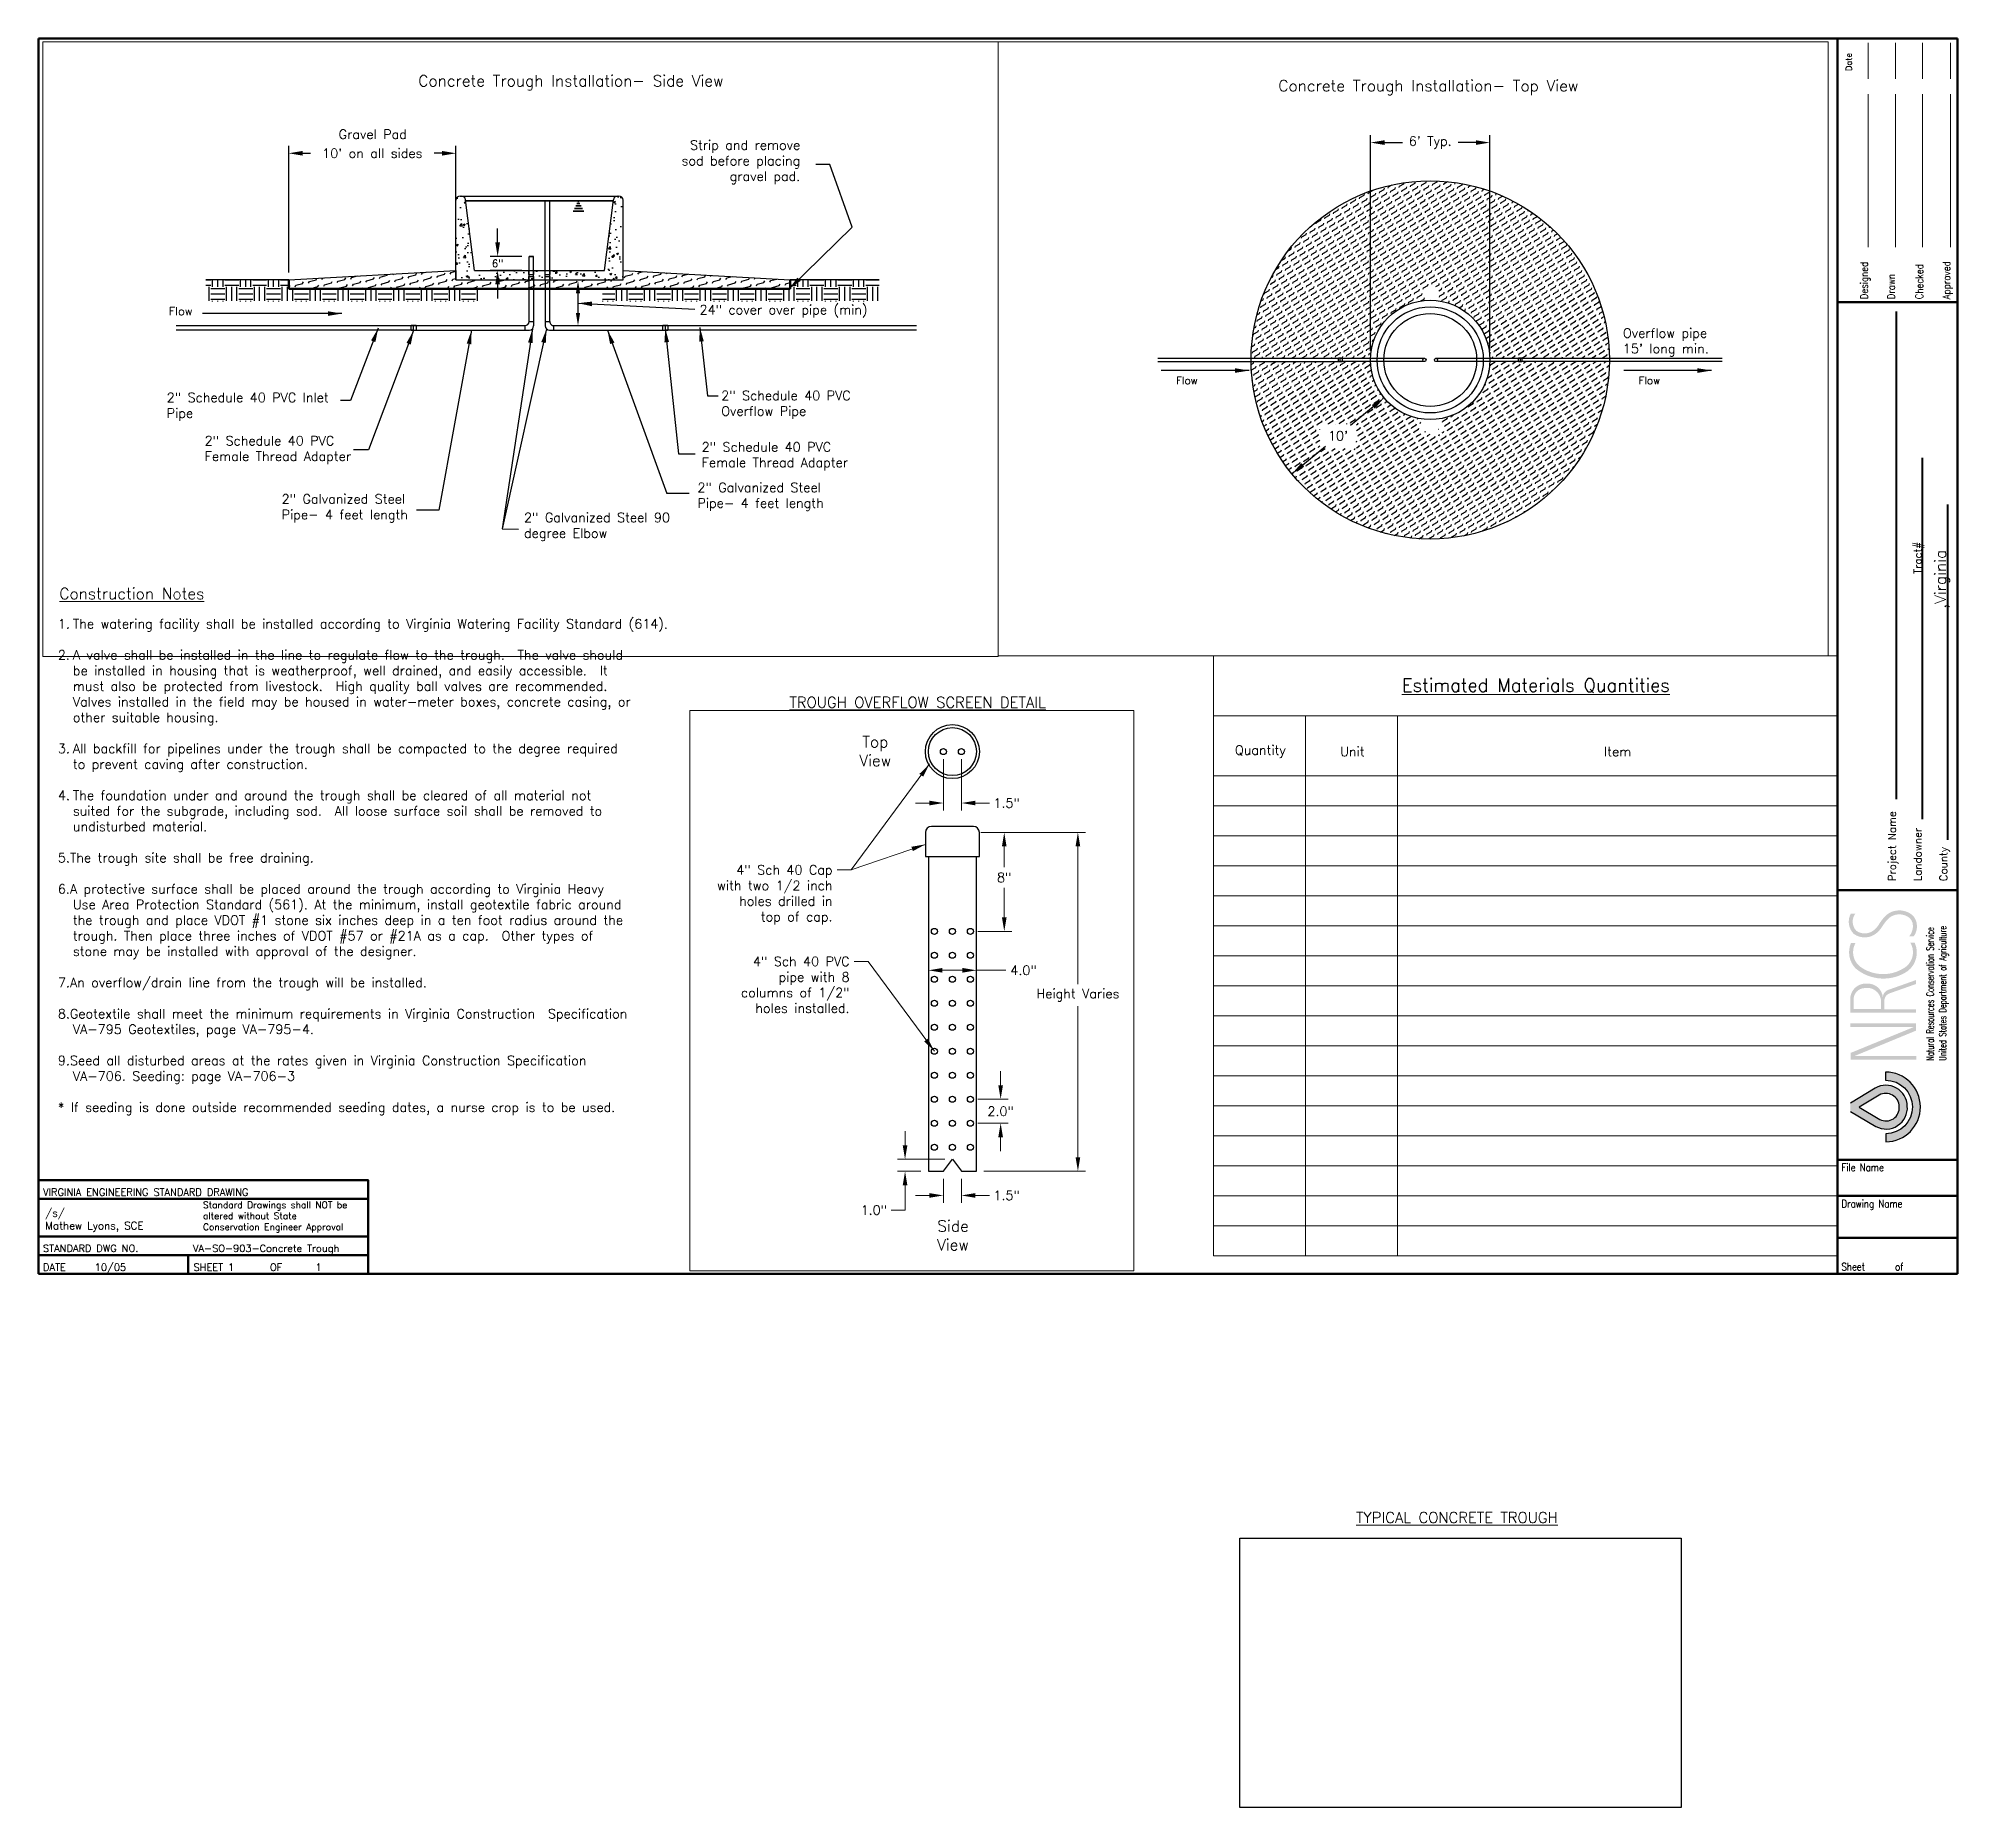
# Paper-space layout 'Layout1-11x17' of a CAD drawing. Header units: inches. Extents: x 0.7 to 16.7, y -4.2 to 10.6.
# The model-space entities are those that its viewports show. They can reach past a viewport. Long polylines and large blocks are cut down to what shows.
import ezdxf

# ---------------------------------------------------------------- set-up
doc = ezdxf.new("R2010")
doc.units = ezdxf.units.IN
doc.header["$MEASUREMENT"] = 0
for name, color, linetype in [('1.Text.Note', 7, 'Continuous'), ('Gravel', 65, 'Continuous'), ('Gravel Hatch', 254, 'Continuous'), ('Ground', 252, 'Continuous'), ('Overflow Screen', 7, 'Continuous'), ('Pipe_Galv', 175, 'Continuous'), ('Pipe_Plastic', 7, 'Continuous'), ('Trough', 7, 'Continuous')]:
    doc.layers.add(name, color=color, linetype=linetype)
for name, color, linetype, lineweight in [('2.Tblk.Text.User', 7, 'Continuous', 18), ('2.Text.User', 7, 'Continuous', 18), ('4.Tblk.Brdr.Line', 7, 'Continuous', 50), ('4.Tblk.logo', 7, 'Continuous', 20), ('4.Tblk.Text', 7, 'Continuous', 18), ('Geotextile', 114, 'Continuous', 50), ('Waterline', 5, 'Continuous', 35)]:
    doc.layers.add(name, color=color, linetype=linetype, lineweight=lineweight)
doc.layers.add('2.Vprt', color=4, linetype='Continuous', plot=False)
doc.styles.add('001xB.Notation (A)', font='romans.shx', dxfattribs={"height": 0.063})
doc.styles.add('001xB.Notation (B)', font='romans.shx', dxfattribs={"height": 0.078})
doc.styles.add('001xB.Note B', font='romans.shx', dxfattribs={"height": 0.078})
doc.styles.add('001xB.NoteA', font='romans.shx', dxfattribs={"height": 0.063})
doc.styles.add('001xB.Subtitle', font='romans.shx', dxfattribs={"height": 0.09})
doc.styles.add('001xB.Title', font='romans.shx', dxfattribs={"height": 0.109})
doc.styles.add('006xB.Note A', font='romans.shx', dxfattribs={"height": 0.3779999999999999})
doc.styles.add('006xB.Note B', font='romans.shx', dxfattribs={"height": 0.468})
doc.styles.add('006xB.Subtitle', font='romans.shx', dxfattribs={"height": 0.564})
doc.styles.add('010xB.Note B', font='romans.shx', dxfattribs={"height": 0.78})
doc.styles.add('010xSubtitle', font='romans.shx', dxfattribs={"height": 0.94})
doc.styles.add('Notes B', font='romans.shx', dxfattribs={"height": 0.078})
doc.styles.add('Notes_Dimensions', font='simplex.shx', dxfattribs={"height": 0.09})
doc.styles.get("Standard").update_dxf_attribs({"font": 'romans.shx', "height": 0.12})
doc.styles.add('Title Block Notes', font='romans.shx', dxfattribs={"height": 0.12})
doc.dimstyles.new('006xB.Dim A', dxfattribs={"dimtxt": 0.3779999999999999, "dimasz": 0.7020000000000001, "dimexe": 0.375, "dimexo": 0.375, "dimgap": 0.234, "dimtad": 0, "dimtih": 1, "dimtoh": 1, "dimdec": 4, "dimzin": 0, "dimdsep": 46, "dimtxsty": '006xB.Note A', "dimcen": 0.7020000000000001, "dimadec": 0, "dimazin": 0, "dimtfac": 1, "dimtdec": 4, "dimtofl": 0, "dimtmove": 0, "dimatfit": 3, "dimfxl": 0, "dimtolj": 1, "dimtzin": 0, "dimarcsym": 0})
doc.dimstyles.new('006xB.Dim B', dxfattribs={"dimtxt": 0.468, "dimasz": 0.7020000000000001, "dimexe": 0.375, "dimexo": 0.375, "dimgap": 0.234, "dimtad": 0, "dimtih": 1, "dimtoh": 1, "dimdec": 4, "dimzin": 0, "dimdsep": 46, "dimtxsty": '006xB.Note B', "dimcen": 0.7020000000000001, "dimadec": 0, "dimazin": 0, "dimtfac": 1, "dimtdec": 4, "dimtofl": 0, "dimtmove": 0, "dimatfit": 3, "dimfxl": 0, "dimtolj": 1, "dimtzin": 0, "dimarcsym": 0})
doc.dimstyles.new('010xB.Dim B', dxfattribs={"dimtxt": 0.78, "dimasz": 1.17, "dimexe": 0.625, "dimexo": 0.625, "dimgap": 0.39, "dimtad": 0, "dimtih": 1, "dimtoh": 1, "dimdec": 1, "dimzin": 0, "dimdsep": 46, "dimtxsty": '010xB.Note B', "dimcen": 1.17, "dimclrd": 256, "dimclre": 256, "dimclrt": 256, "dimadec": 0, "dimazin": 0, "dimtfac": 1, "dimtdec": 1, "dimtofl": 0, "dimtmove": 0, "dimatfit": 3, "dimfxl": 0, "dimtolj": 1, "dimtzin": 0, "dimlwd": -1, "dimlwe": -1, "dimarcsym": 0})
picture_1 = doc.add_image_def('image1.tif', size_in_pixel=(365, 223))
pattern_1 = [(30, (0, 0), (-0.125, 0.2165063509461097), [0.25, -0.25]), (74.99999999999999, (0.2165063509461097, 0.125), (-0.124999999790246, 0.2165063505828052), [0.0625, -0.228553391, 0.0625, -0.353553391])]

psp = doc.layouts.new('Layout1-11x17')

# ---------------------------------------------------------------- texts
at = {"insert": (0.7136253249600965, 0.7019875623592469), "char_height": 0.063, "width": 1.06554934248057, "attachment_point": 4, "style": 'Notes_Dimensions'}
psp.add_mtext('/s/\\PMathew Lyons, SCE', dxfattribs=at)
at = {"layer": '1.Text.Note'}
for s, insert, char_height, width, attachment_point, rotation, style in [('Landowner                                                 Tract#              ', (16.37692737715257, 3.530454338379673), 0.063, 4.751972205674819, 7, 89.99999999999993, '001xB.NoteA'), ('                                 ,Virginia', (16.5912070972702, 3.675999336742699), 0.094, 4.751972205674818, 7, 89.99999999999997, '001xB.Subtitle'), ('Project Name', (16.07864765703495, 3.530454338379673), 0.063, 4.745210148568081, 1, 90, '001xB.NoteA'), ('County', (16.5912070972702, 3.530454338379677), 0.063, 4.706780960931145, 7, 89.99999999999999, '001xB.NoteA')]:
    psp.add_mtext(s, dxfattribs=dict(at, insert=insert, char_height=char_height, width=width, attachment_point=attachment_point, rotation=rotation, style=style))
at = {"layer": '2.Tblk.Text.User'}
for s, insert, char_height, width, attachment_point, style in [('{\\LEstimated Materials Quantities}', (12.02495397214894, 5.219877439793945), 0.109, 4.336787676699672, 1, '001xB.Title'), ('Quantity', (10.84442965695219, 4.611239816435479), 0.078, 0.775194102073641, 5, '001xB.Notation (B)'), ('Unit', (11.61141580943135, 4.611239816435479), 0.078, 0.587361048588555, 5, '001xB.Notation (B)'), ('Item', (13.82281125897453, 4.611239816435479), 0.078, 2.022126627436158, 5, '001xB.Notation (B)')]:
    psp.add_mtext(s, dxfattribs=dict(at, insert=insert, char_height=char_height, width=width, attachment_point=attachment_point, style=style))
at = {"layer": '2.Text.User'}
for s, insert, char_height, width, attachment_point, style in [('{\\LConstruction Notes}', (0.8316983110878375, 5.975612206947967), 0.094, 2.105009876521663, 1, '001xB.Subtitle'), ('\\P\\pi-0.1248,l0.1248,t0.1248;1.^IThe watering facility shall be installed according to Virginia Watering Facility {\\Fromans.shx|c1;Standard (614)}.\\P\\P2.^IA valve shall be installed in the line to regulate flow to the trough.  The valve should be installed in housing that is weatherproof, well drained, and easily accessible.  It must also be protected from livestock.  High quality ball valves are recommended.  Valves installed in the field may be housed in water-meter boxes, concrete casing, or other suitable housing.\\P\\P3.^IAll backfill for pipelines under the trough shall be compacted to the degree required to prevent caving after construction.\\P\\P4.^IThe foundation under and around the trough shall be cleared of all material not suited for the subgrade, including sod.  All loose surface soil shall be removed to undisturbed material.\\P\\P5.The trough site shall be free draining.\\P\\P6.A protective surface shall be placed around the trough according to Virginia Heavy Use Area Protection Standard (561). At the minimum, install geotextile fabric around the trough and place VDOT #1 stone six inches deep in a ten foot radius around the trough. Then place three inches of VDOT #57 or #21A as a cap.  Other types of stone may be installed with approval of the designer. \\P\\P7.An overflow/drain line from the trough will be installed. \\P\\P8.Geotextile shall meet the minimum requirements in Virginia Construction  Specification VA-795 Geotextiles, page VA-795-4.\\P\\P9.Seed all disturbed areas at the rates given in Virginia Construction Specification VA-706. Seeding: page VA-706-3\\P\\P* If seeding is done outside recommended seeding dates, a nurse crop is to be used. \\P\\P\\pi0,l0,tz;  ', (0.819765272265581, 5.846427596521774), 0.078, 5.19683118349727, 1, '001xB.Note B'), ('{\\LTROUGH OVERFLOW SCREEN DETAIL}', (7.987123126676039, 5.022745578366521), 0.09, 2.448803833590478, 5, '001xB.Subtitle'), ('{\\LTYPICAL CONCRETE TROUGH}', (12.48283473604506, -1.773650958914935), 0.09, 2.600008768291513, 5, '001xB.Subtitle')]:
    psp.add_mtext(s, dxfattribs=dict(at, insert=insert, char_height=char_height, width=width, attachment_point=attachment_point, style=style))
at = {"layer": '4.Tblk.logo', "width": 0.68}
for s, p in [('Natural Resources Conservation Service', (16.45768647785131, 2.033733724645131)), ('United States Department of Agriculture', (16.562940339101, 2.033733724645131))]:
    psp.add_text(s, height=0.06058, rotation=90, dxfattribs=at).set_placement(p)
at = {"layer": '4.Tblk.Text', "style": '001xB.Notation (A)', "width": 0.84}
for s, p in [('Designed', (15.90858030072655, 8.382204910143365)), ('Checked', (16.36872625104393, 8.382204910143365)), ('Approved', (16.59535550824608, 8.382204910143365)), ('Drawn', (16.13410329572167, 8.382204910143365))]:
    psp.add_text(s, height=0.0625, rotation=90, dxfattribs=at).set_placement(p)
for s, p in [('File Name', (15.68854284039939, 1.113887544496997)), ('Drawing Name', (15.68854284039939, 0.8116945079486513)), ('Sheet      of', (15.68854284039939, 0.2859035571656037))]:
    psp.add_text(s, height=0.0625, dxfattribs=at).set_placement(p)
at = {"layer": '4.Tblk.Text', "style": 'Title Block Notes'}
for s, p in [('VIRGINIA ENGINEERING STANDARD DRAWING', (0.6957119964037116, 0.9088703912028782)), ('STANDARD DWG NO.', (0.6957119964037116, 0.4401203912028782)), ('VA-SO-903-Concrete Trough', (1.945711996403712, 0.4401203912028782)), ('DATE     10/05', (0.6957119964037116, 0.2829169249772788)), ('SHEET 1      OF      1', (1.950202644966839, 0.2829169249772788))]:
    psp.add_text(s, height=0.06, dxfattribs=at).set_placement(p)
at = {"layer": '4.Tblk.Text', "insert": (15.72579843491506, 10.2854614979966), "char_height": 0.05, "width": 0.1976407009715115, "attachment_point": 1, "rotation": 91, "style": '001xB.Notation (A)'}
psp.add_mtext('Date', dxfattribs=at)
at = {"layer": '4.Tblk.Text', "insert": (2.030101742366272, 0.8596122142040874), "char_height": 0.055, "width": 1.376897344635347, "attachment_point": 1, "style": 'Title Block Notes'}
psp.add_mtext('Standard Drawings shall NOT be altered without State Conservation Engineer Approval', dxfattribs=at)

msp = doc.modelspace()

# ---------------------------------------------------------------- texts
at = {"layer": '2.Text.User'}
for s, insert, char_height, width, attachment_point, style in [('Top View', (148.6524306740067, 39.03424848867073), 0.94, 3.691092781719135, 5, '010xSubtitle'), ('{\\H1.13x;Concrete Trough Installation- Top View}', (10.26581269436366, 29.66299999389017), 0.49911509, 22.88495785, 5, '006xB.Subtitle'), ('Concrete Trough Installation- Side View', (72.99470845113903, 29.1475350923172), 0.564, 22.88495785, 5, '006xB.Subtitle'), ('Strip and remove sod before placing\\Pgravel pad. ', (84.46351381917536, 25.17016025077471), 0.468, 6.6902661, 6, '006xB.Note B'), ("{\\H1.102x;Overflow pipe 15' long min.}", (19.99540390741477, 17.61937854501527), 0.4247788, 5.870763125722685, 1, '006xB.Note B'), ('Flow', (52.87682121178928, 17.92718626363969), 0.41415933, 1.78407096, 1, 'Notes B'), ('Flow', (-2.356222350877474, 15.20161103606812), 0.3779999999999999, 1.2743364, 1, '006xB.Note A'), ('Flow', (20.7767975386612, 15.20161103606812), 0.3779999999999999, 1.2743364, 1, '006xB.Note A'), ('2" Galvanized Steel Pipe- 4 feet length', (79.31805854732866, 9.135897152197622), 0.468, 8.47433706, 1, '006xB.Note B'), ('2" Galvanized Steel Pipe- 4 feet length', (58.52172446131479, 8.560082981328598), 0.468, 8.47433706, 1, '006xB.Note B'), ('2" Galvanized Steel 90 degree Elbow', (70.64517533108312, 7.633012272898164), 0.468, 10.10973544, 1, '006xB.Note B'), ('Side View', (155.1329786289556, -1.335139401999186), 0.94, 4.879655139030149, 5, '010xSubtitle')]:
    msp.add_mtext(s, dxfattribs=dict(at, insert=insert, char_height=char_height, width=width, attachment_point=attachment_point, style=style))
at = {"layer": '2.Text.User', "char_height": 0.78, "attachment_point": 3, "style": '010xB.Note B'}
for s, insert in [('4" Sch 40 Cap \\Pwith two 1/2 inch \\Pholes drilled in \\Ptop of cap.', (145.0867206714379, 29.52829403775124)), ('4" Sch 40 PVC \\Ppipe with 8 \\Pcolumns of 1/2" \\Pholes installed.', (146.505854448047, 21.89819482367903))]:
    msp.add_mtext(s, dxfattribs=dict(at, insert=insert))
at = {"layer": 'Pipe_Plastic', "char_height": 0.468, "style": '006xB.Note B'}
for s, insert, width, attachment_point in [('Gravel Pad', (63.08059567482678, 26.56987740435147), 6.029398770747182, 5), ('2" Schedule 40 PVC Inlet Pipe', (52.77311082280278, 13.63489514248554), 9.040201022798264, 1), ('2" Schedule 40 PVC Overflow Pipe', (80.508102614168, 13.73693050957374), 9.216210149230875, 1), ('2" Schedule 40 PVC Female Thread Adapter', (54.67351971376564, 11.47459058627204), 8.1769919, 1), ('2" Schedule 40 PVC Female Thread Adapter', (79.5310437098476, 11.16285930065889), 9.07854497323559, 1)]:
    msp.add_mtext(s, dxfattribs=dict(at, insert=insert, width=width, attachment_point=attachment_point))
at = {"layer": 'Pipe_Plastic', "insert": (79.42546815758135, 18.02547812206114), "char_height": 0.468, "attachment_point": 1, "style": '006xB.Note B'}
msp.add_mtext('24" cover over pipe (min)', dxfattribs=at)

# ---------------------------------------------------------------- blocks, each defined once
blk = doc.blocks.new('*D5')
at = {"layer": 'Defpoints', "color": 0}
for p in [(58.8750020765616, 25.61832213518403), (58.8750020765616, 19.28134356429008), (67.23783470156161, 19.76023775485729)]:
    blk.add_point(p, dxfattribs=at)
at = {"layer": 'Pipe_Plastic', "color": 0, "lineweight": -2}
for p, q in [((58.8750020765616, 19.65634356429008), (58.8750020765616, 25.99332213518403)), ((67.23783470156161, 20.13523775485729), (67.23783470156161, 25.99332213518403)), ((59.5770020765616, 25.61832213518403), (59.96984696049018, 25.61832213518403)), ((66.53583470156161, 25.61832213518403), (66.14298981763304, 25.61832213518403))]:
    blk.add_line(p, q, dxfattribs=at)
at = {"layer": 'Pipe_Plastic', "color": 0}
for points in [[(59.5770020765616, 25.73532213518403), (59.5770020765616, 25.50132213518403), (58.8750020765616, 25.61832213518403)], [(66.53583470156161, 25.73532213518403), (66.53583470156161, 25.50132213518403), (67.23783470156161, 25.61832213518403)]]:
    blk.add_solid(points, dxfattribs=at)
at = {"layer": 'Pipe_Plastic', "color": 0, "insert": (63.05641838906161, 25.61832213518403), "char_height": 0.468, "attachment_point": 5, "style": '006xB.Note B'}
blk.add_mtext("\\A1;10' on all sides", dxfattribs=at)
blk = doc.blocks.new('*D7')
at = {"layer": '2.Text.User', "color": 0, "lineweight": -2}
for p, q in [((7.370313127545465, 16.49400783136467), (7.370313127545466, 27.28605495911459)), ((8.072313127545467, 26.91105495911459), (8.96311978633059, 26.91105495911459)), ((12.63964073083, 26.91105495911459), (11.74883407204488, 26.91105495911459)), ((13.34164073083, 16.49400783136466), (13.34164073083, 27.28605495911459))]:
    blk.add_line(p, q, dxfattribs=at)
at = {"layer": '2.Text.User', "color": 0}
for points in [[(8.072313127545467, 27.02805495911459), (8.072313127545467, 26.79405495911459), (7.370313127545466, 26.91105495911459)], [(12.63964073083, 27.02805495911459), (12.63964073083, 26.79405495911459), (13.34164073083, 26.91105495911459)]]:
    blk.add_solid(points, dxfattribs=at)
at = {"layer": 'Defpoints', "color": 0}
for p in [(7.370313127545466, 26.91105495911459), (7.370313127545465, 16.11900783136467), (13.34164073083, 16.11900783136466)]:
    blk.add_point(p, dxfattribs=at)
at = {"layer": '2.Text.User', "color": 0, "insert": (10.35597692918773, 26.91105495911459), "char_height": 0.468, "attachment_point": 5, "style": '006xB.Note B'}
blk.add_mtext("\\A1;6' Typ.", dxfattribs=at)
blk = doc.blocks.new('*D8')
at = {"layer": '2.Text.User', "color": 0, "lineweight": -2}
for p, q in [((69.32507835164603, 21.15915479468572), (69.32507835164603, 21.86115479468572)), ((70.52964200208515, 20.45715479468572), (68.95007835164603, 20.45715479468572)), ((70.52964200208515, 19.76023775485729), (68.95007835164603, 19.76023775485729)), ((69.32507835164603, 19.05823775485729), (69.32507835164603, 18.35623775485729))]:
    blk.add_line(p, q, dxfattribs=at)
at = {"layer": '2.Text.User', "color": 0}
for points in [[(69.20807835164602, 21.15915479468572), (69.44207835164603, 21.15915479468572), (69.32507835164603, 20.45715479468572)], [(69.20807835164602, 19.05823775485729), (69.44207835164603, 19.05823775485729), (69.32507835164603, 19.76023775485729)]]:
    blk.add_solid(points, dxfattribs=at)
at = {"layer": 'Defpoints', "color": 0}
for p in [(69.32507835164603, 20.45715479468572), (70.90464200208515, 20.45715479468572), (70.90464200208515, 19.76023775485729)]:
    blk.add_point(p, dxfattribs=at)
at = {"layer": '2.Text.User', "color": 0, "insert": (69.32507835164603, 20.10869627477152), "char_height": 0.3779999999999999, "attachment_point": 5, "style": '006xB.Note A'}
blk.add_mtext('\\A1;6"', dxfattribs=at)
blk = doc.blocks.new('*D9')
at = {"layer": '2.Text.User'}
for p, q in [((154.2489053684676, 20.76581038086174), (155.9089053684677, 20.76581038086174)), ((157.0789053684676, 20.76581038086174), (159.5268855951822, 20.76581038086174))]:
    blk.add_line(p, q, dxfattribs=at)
for points in [[(154.2489053684676, 20.96081038086174), (154.2489053684676, 20.57081038086174), (153.0789053684676, 20.76581038086174)], [(155.9089053684677, 20.96081038086174), (155.9089053684677, 20.57081038086174), (157.0789053684676, 20.76581038086174)]]:
    blk.add_solid(points, dxfattribs=at)
at = {"layer": 'Defpoints', "color": 0}
for p in [(153.0789053684676, 20.76581038086174), (157.0789053684676, 20.76581038086174), (157.0789053684676, 20.76581038086174)]:
    blk.add_point(p, dxfattribs=at)
at = {"layer": '2.Text.User', "insert": (161.0125998808965, 20.76581038086174), "char_height": 0.78, "attachment_point": 5, "style": '010xB.Note B'}
blk.add_mtext('\\A1;4.0"', dxfattribs=at)
blk = doc.blocks.new('*D10')
at = {"layer": '2.Text.User'}
for p, q in [((151.1296984825831, 6.185597602223367), (151.1296984825831, 7.355597602223367)), ((154.4539053684676, 5.015597602223366), (150.5046984825831, 5.015597602223367)), ((152.4539053684676, 4.015597602223366), (150.5046984825831, 4.015597602223366)), ((151.1296984825831, 2.845597602223366), (151.1296984825831, 0.777396367657279)), ((151.1296984825831, 0.777396367657279), (149.9596984825831, 0.7773963676572792))]:
    blk.add_line(p, q, dxfattribs=at)
for points in [[(150.9346984825831, 6.185597602223367), (151.324698482583, 6.185597602223367), (151.1296984825831, 5.015597602223367)], [(150.9346984825831, 2.845597602223366), (151.324698482583, 2.845597602223366), (151.1296984825831, 4.015597602223366)]]:
    blk.add_solid(points, dxfattribs=at)
at = {"layer": 'Defpoints', "color": 0}
for p in [(155.0789053684676, 5.015597602223366), (151.1296984825831, 4.015597602223366), (153.0789053684676, 4.015597602223366)]:
    blk.add_point(p, dxfattribs=at)
at = {"layer": '2.Text.User', "insert": (148.5296984825831, 0.7773963676573032), "char_height": 0.78, "attachment_point": 5, "style": '010xB.Note B'}
blk.add_mtext('\\A1;1.0"', dxfattribs=at)
blk = doc.blocks.new('*D11')
at = {"layer": '2.Text.User'}
for p, q in [((154.3289053684676, 38.37626993346596), (154.3289053684676, 34.08750624356692)), ((155.8289053684676, 38.37626993346596), (155.8289053684676, 34.08750624356692)), ((153.1589053684677, 34.71250624356692), (151.9889053684676, 34.71250624356692)), ((156.9989053684676, 34.71250624356692), (158.1689053684676, 34.71250624356692))]:
    blk.add_line(p, q, dxfattribs=at)
for points in [[(153.1589053684677, 34.90750624356692), (153.1589053684677, 34.51750624356692), (154.3289053684676, 34.71250624356692)], [(156.9989053684676, 34.90750624356692), (156.9989053684676, 34.51750624356692), (155.8289053684676, 34.71250624356692)]]:
    blk.add_solid(points, dxfattribs=at)
at = {"layer": 'Defpoints', "color": 0}
for p in [(154.3289053684676, 39.00126993346596), (155.8289053684676, 39.00126993346596), (155.8289053684676, 34.71250624356692)]:
    blk.add_point(p, dxfattribs=at)
at = {"layer": '2.Text.User', "insert": (159.5989053684677, 34.71250624356692), "char_height": 0.78, "attachment_point": 5, "style": '010xB.Note B'}
blk.add_mtext('\\A1;1.5"', dxfattribs=at)
blk = doc.blocks.new('*D12')
at = {"layer": '2.Text.User'}
for p, q in [((157.4539053684676, 32.26559760222337), (160.0249361235389, 32.26559760222337)), ((159.3999361235389, 31.09559760222337), (159.3999361235389, 29.36000927585718)), ((159.3999361235389, 25.18559760222337), (159.3999361235389, 27.65143784728575)), ((157.2039053684676, 24.01559760222337), (160.0249361235389, 24.01559760222337))]:
    blk.add_line(p, q, dxfattribs=at)
for points in [[(159.2049361235389, 31.09559760222337), (159.5949361235389, 31.09559760222337), (159.3999361235389, 32.26559760222337)], [(159.2049361235389, 25.18559760222337), (159.5949361235389, 25.18559760222337), (159.3999361235389, 24.01559760222337)]]:
    blk.add_solid(points, dxfattribs=at)
at = {"layer": 'Defpoints', "color": 0}
for p in [(156.8289053684676, 32.26559760222337), (156.5789053684676, 24.01559760222337), (159.3999361235389, 24.01559760222337)]:
    blk.add_point(p, dxfattribs=at)
at = {"layer": '2.Text.User', "insert": (159.3999361235389, 28.50572356157149), "char_height": 0.78, "attachment_point": 5, "style": '010xB.Note B'}
blk.add_mtext('\\A1;8"', dxfattribs=at)
blk = doc.blocks.new('*D13')
at = {"layer": '2.Text.User'}
for p, q in [((157.4539053684676, 32.26559760222337), (166.1651037543992, 32.26559760222337)), ((165.5401037543992, 31.09559760222337), (165.5401037543992, 19.60289440221064)), ((165.5401037543992, 5.185597602223363), (165.5401037543992, 17.78289440221064)), ((157.7039053684676, 4.015597602223366), (166.1651037543992, 4.015597602223362))]:
    blk.add_line(p, q, dxfattribs=at)
for points in [[(165.3451037543992, 31.09559760222337), (165.7351037543992, 31.09559760222337), (165.5401037543992, 32.26559760222337)], [(165.3451037543992, 5.185597602223363), (165.7351037543992, 5.185597602223363), (165.5401037543992, 4.015597602223363)]]:
    blk.add_solid(points, dxfattribs=at)
at = {"layer": 'Defpoints', "color": 0}
for p in [(156.8289053684676, 32.26559760222337), (157.0789053684676, 4.015597602223366), (165.5401037543992, 4.015597602223363)]:
    blk.add_point(p, dxfattribs=at)
at = {"layer": '2.Text.User', "insert": (165.5401037543992, 18.69289440221067), "char_height": 0.78, "attachment_point": 5, "style": '010xB.Note B'}
blk.add_mtext('\\A1;Height Varies', dxfattribs=at)
blk = doc.blocks.new('*D14')
at = {"layer": '2.Text.User'}
for p, q in [((154.3289053684676, 3.390597602223366), (154.3289053684676, 1.373246202168986)), ((155.8289053684676, 3.390597602223366), (155.8289053684676, 1.373246202168986)), ((153.1589053684677, 1.998246202168986), (151.9889053684676, 1.998246202168986)), ((156.9989053684676, 1.998246202168986), (158.1689053684676, 1.998246202168986))]:
    blk.add_line(p, q, dxfattribs=at)
for points in [[(153.1589053684677, 2.193246202168985), (153.1589053684677, 1.803246202168985), (154.3289053684676, 1.998246202168986)], [(156.9989053684676, 2.193246202168985), (156.9989053684676, 1.803246202168985), (155.8289053684676, 1.998246202168986)]]:
    blk.add_solid(points, dxfattribs=at)
at = {"layer": 'Defpoints', "color": 0}
for p in [(154.3289053684676, 4.015597602223366), (155.8289053684676, 4.015597602223366), (155.8289053684676, 1.998246202168986)]:
    blk.add_point(p, dxfattribs=at)
at = {"layer": '2.Text.User', "insert": (159.5989053684677, 1.998246202168986), "char_height": 0.78, "attachment_point": 5, "style": '010xB.Note B'}
blk.add_mtext('\\A1;1.5"', dxfattribs=at)
blk = doc.blocks.new('*D15')
at = {"layer": '2.Text.User'}
for p, q in [((159.0984355526064, 11.18559760222337), (159.0984355526064, 12.35559760222337)), ((157.2039053684676, 10.01559760222337), (159.7234355526064, 10.01559760222337)), ((157.2039053684676, 8.015597602223366), (159.7234355526064, 8.015597602223366)), ((159.0984355526064, 6.845597602223366), (159.0984355526064, 5.675597602223366))]:
    blk.add_line(p, q, dxfattribs=at)
for points in [[(158.9034355526064, 11.18559760222337), (159.2934355526064, 11.18559760222337), (159.0984355526064, 10.01559760222337)], [(158.9034355526064, 6.845597602223366), (159.2934355526064, 6.845597602223366), (159.0984355526064, 8.015597602223366)]]:
    blk.add_solid(points, dxfattribs=at)
at = {"layer": 'Defpoints', "color": 0}
for p in [(156.5789053684676, 10.01559760222337), (156.5789053684676, 8.015597602223366), (159.0984355526064, 8.015597602223366)]:
    blk.add_point(p, dxfattribs=at)
at = {"layer": '2.Text.User', "insert": (159.0984355526064, 9.015597602223393), "char_height": 0.78, "attachment_point": 5, "style": '010xB.Note B'}
blk.add_mtext('\\A1;2.0"', dxfattribs=at)
blk = doc.blocks.new('*D16')
at = {"layer": '2.Text.User', "color": 0, "lineweight": -2}
for p, q in [((7.509199358444599, 13.69360894114225), (6.368010598737355, 12.75326613728067)), ((3.982720750723376, 10.78778047627624), (5.12390951043062, 11.72812328013782))]:
    blk.add_line(p, q, dxfattribs=at)
at = {"layer": '2.Text.User', "color": 0}
for points in [[(7.434796139045483, 13.7839037967158), (7.583602577843714, 13.60331408556871), (8.050968491885861, 14.14002825753695)], [(3.90831753132426, 10.87807533184978), (4.057123970122491, 10.69748562070269), (3.440951617282114, 10.34136115988154)]]:
    blk.add_solid(points, dxfattribs=at)
at = {"layer": 'Defpoints', "color": 0}
for p in [(8.05096849188586, 14.14002825753695), (3.440951617282114, 10.34136115988154), (3.440951617282114, 10.34136115988154)]:
    blk.add_point(p, dxfattribs=at)
at = {"layer": '2.Text.User', "color": 0, "insert": (5.745960054583986, 12.24069470870925), "char_height": 0.468, "attachment_point": 5, "style": '006xB.Note B'}
blk.add_mtext("\\A1;10'", dxfattribs=at)

# ---------------------------------------------------------------- dimensions: what is measured, and where the dimension line sits
at = {"layer": '2.Text.User'}
dim = msp.add_linear_dim(base=(155.8289053684676, 34.71250624356692), p1=(154.3289053684676, 39.00126993346596), p2=(155.8289053684676, 39.00126993346596), dimstyle='010xB.Dim B', override={"dimpost": '"'}, dxfattribs=at)
dim.commit()
dim.dimension.update_dxf_attribs({"geometry": '*D11', "text_midpoint": (159.5989053684677, 34.71250624356692)})
for base, p2, text, picture, middle in [((159.3999361235389, 24.01559760222337), (156.5789053684676, 24.01559760222337), '8"', '*D12', (159.3999361235389, 28.50572356157149)), ((165.5401037543992, 4.015597602223363), (157.0789053684676, 4.015597602223366), 'Height Varies', '*D13', (165.5401037543992, 18.69289440221067))]:
    dim = msp.add_linear_dim(base=base, p1=(156.8289053684676, 32.26559760222337), p2=p2, angle=90, text=text, dimstyle='010xB.Dim B', override={"dimpost": '"'}, dxfattribs=at)
    dim.commit()
    dim.dimension.update_dxf_attribs({"geometry": picture, "text_midpoint": middle, "dimtype": 160})
dim = msp.add_linear_dim(base=(7.370313127545466, 26.91105495911459), p1=(13.34164073083, 16.11900783136466), p2=(7.370313127545465, 16.11900783136467), text="6' Typ.", dimstyle='006xB.Dim B', dxfattribs=at)
dim.commit()
dim.dimension.update_dxf_attribs({"geometry": '*D7', "text_midpoint": (10.35597692918773, 26.91105495911459)})
dim = msp.add_linear_dim(base=(69.32507835164603, 20.45715479468572), p1=(70.90464200208515, 19.76023775485729), p2=(70.90464200208515, 20.45715479468572), angle=90, text='6"', dimstyle='006xB.Dim A', dxfattribs=at)
dim.commit()
dim.dimension.update_dxf_attribs({"geometry": '*D8', "text_midpoint": (69.32507835164603, 20.10869627477152), "dimtype": 160})
for base, p1, p2, picture, middle in [((157.0789053684676, 20.76581038086174), (153.0789053684676, 20.76581038086174), (157.0789053684676, 20.76581038086174), '*D9', (161.0125998808965, 20.76581038086174)), ((155.8289053684676, 1.998246202168986), (154.3289053684676, 4.015597602223366), (155.8289053684676, 4.015597602223366), '*D14', (159.5989053684677, 1.998246202168986))]:
    dim = msp.add_linear_dim(base=base, p1=p1, p2=p2, dimstyle='010xB.Dim B', override={"dimpost": '"'}, dxfattribs=at)
    dim.commit()
    dim.dimension.update_dxf_attribs({"geometry": picture, "text_midpoint": middle, "dimtype": 160})
dim = msp.add_aligned_dim(p1=(8.05096849188586, 14.14002825753695), p2=(3.440951617282114, 10.34136115988155), distance=8.326507443940367e-15, text="10'", dimstyle='006xB.Dim B', dxfattribs=at)
dim.commit()
dim.dimension.update_dxf_attribs({"geometry": '*D16', "text_midpoint": (5.745960054583986, 12.24069470870925)})
dim = msp.add_linear_dim(base=(159.0984355526064, 8.015597602223366), p1=(156.5789053684676, 10.01559760222337), p2=(156.5789053684676, 8.015597602223366), angle=90, dimstyle='010xB.Dim B', override={"dimpost": '"'}, dxfattribs=at)
dim.commit()
dim.dimension.update_dxf_attribs({"geometry": '*D15', "text_midpoint": (159.0984355526064, 9.015597602223393)})
dim = msp.add_linear_dim(base=(151.1296984825831, 4.015597602223366), p1=(155.0789053684676, 5.015597602223366), p2=(153.0789053684676, 4.015597602223366), angle=90, dimstyle='010xB.Dim B', override={"dimpost": '"', "dimtofl": 0}, dxfattribs=at)
dim.commit()
dim.dimension.update_dxf_attribs({"geometry": '*D10', "text_midpoint": (148.5296984825831, 0.7773963676573032), "dimtype": 160})
at = {"layer": 'Pipe_Plastic'}
dim = msp.add_linear_dim(base=(58.8750020765616, 25.61832213518403), p1=(67.23783470156161, 19.76023775485729), p2=(58.8750020765616, 19.28134356429008), text="10' on all sides", dimstyle='006xB.Dim B', dxfattribs=at)
dim.commit()
dim.dimension.update_dxf_attribs({"geometry": '*D5', "text_midpoint": (63.05641838906161, 25.61832213518403)})

# ---------------------------------------------------------------- hatches: boundary and pattern name
at = {"layer": 'Gravel Hatch'}
h = msp.add_hatch(dxfattribs=at)
h.set_pattern_fill('FLEX', color=256, angle=30, style=0)
h.set_pattern_definition(pattern_1)
h.paths.add_polyline_path([(10.79336918978601, 19.40134351289699, -0.4142135623729297), (10.41748011147291, 19.02545443458368, -0.4004372002894755), (13.34164073083, 16.11900783136466), (14.76570354725914, 16.11900783136466), (14.76570354725914, 16.13691401728614), (14.94468113626122, 16.13691401728613), (14.94468113626121, 16.11900783136466), (19.31580075236188, 16.11900783136463, 0.9911502684384296), (1.396153106013588, 16.11900783136469), (5.76727272211421, 16.11900783136468), (5.767272722114221, 16.13691401728613), (5.946250311116321, 16.13691401728613), (5.946250311116321, 16.11900783136467), (7.370313127545465, 16.11900783136466, -0.4110888873860946), (10.40373188658559, 19.02570594088417, -0.4035386815757851), (10.04159103315938, 19.40134351289699, -1)])
h = msp.add_hatch(dxfattribs=at)
h.set_pattern_fill('FLEX', color=256, scale=1.3938054375, angle=15, style=0)
h.set_pattern_definition([(14.99999999999999, (7.651639625370876, -14.64584838213363), (-0.09018584809811278, 0.336578167225846), [0.348451359375, -0.348451359375]), (59.99999999999999, (7.988217792596732, -14.55566253403553), (-0.09018584794677806, 0.3365781666610572), [0.08711283984374998, -0.3185589591348635, 0.08711283984374998, -0.4927846388223635])])
h.paths.add_polyline_path([(58.87500207656161, 19.28985058651521), (67.23783470156161, 19.76023775485729), (67.23783470156161, 19.29563598881748), (75.60066732656162, 19.29563598881748), (75.60066732656162, 19.76023775485729), (83.96349995156163, 19.28985058651521), (83.96349995156163, 18.83103422277767), (58.87500207656161, 18.83103422277767)])
h = msp.add_hatch(dxfattribs=at)
h.set_pattern_fill('FLEX', color=256, angle=30, style=0)
h.set_pattern_definition(pattern_1)
h.paths.add_polyline_path([(19.31580075236188, 15.95971578136466), (14.94468113626121, 15.95971578136466), (14.94468113626121, 15.94180959544317), (14.76570354725914, 15.94180959544317), (14.76570354725914, 15.95971578136466), (13.34164073083, 15.95971578136466, -0.3488928153165842), (10.95336918978601, 13.11298959615069), (10.95336918978601, 12.31722513483425), (10.79336918978601, 12.31722513483425), (10.79336918978601, 12.69311421314756, -1), (10.04159103315938, 12.69311421314756), (10.04159103315938, 12.31722513483424), (9.881591033159385, 12.31722513483424), (9.881591033159385, 13.09055020719718, -0.182507563353843), (8.05096849188586, 14.14002825753695), (6.46105891412216, 12.82993821544414), (6.668463189692886, 12.82993821544415), (6.668463189692885, 11.60860582047573), (4.978864553426604, 11.60860582047573), (3.440951617282114, 10.34136115988155, 0.7002210457369732)])
h.paths.add_polyline_path([(8.05096849188586, 14.14002825753695, -0.1671656681407435), (7.370313127545465, 15.95971578136466), (5.946250311116325, 15.95971578136466), (5.946250311116325, 15.94180959544318), (5.767272722114216, 15.94180959544318), (1.396330172883017, 15.94180959544318, 0.1712241990744558), (3.440951617282114, 10.34136115988155), (4.978864553426604, 11.60860582047573), (4.833998403500345, 11.60860582047573), (4.833998403500344, 12.82993821544414), (6.461058914122162, 12.82993821544415)])
at = {"layer": 'Ground'}
h = msp.add_hatch(dxfattribs=at)
h.set_pattern_fill('EARTH', color=256, scale=2.787610874999999, style=0)
h.set_pattern_definition([(0, (48.70912157108238, 5.081950669758832), (0.6969027187499999, 0.6969027187499999), [0.6969027187499999, -0.6969027187499999]), (0, (48.70912157108238, 5.343289189290079), (0.6969027187499999, 0.6969027187499999), [0.6969027187499999, -0.6969027187499999]), (0, (48.70912157108238, 5.604627708821326), (0.6969027187499999, 0.6969027187499999), [0.6969027187499999, -0.6969027187499999]), (90, (48.79623441092615, 5.691740548665084), (-0.6969027187499999, 0.6969027187499999), [0.6969027187499999, -0.6969027187499999]), (90, (49.05757293045738, 5.691740548665084), (-0.6969027187499999, 0.6969027187499999), [0.6969027187499999, -0.6969027187499999]), (90, (49.31891144998865, 5.691740548665084), (-0.6969027187499999, 0.6969027187499999), [0.6969027187499999, -0.6969027187499999])])
h.paths.add_polyline_path([(58.87500207656161, 19.28985058651521), (58.87500207656161, 18.83103422277765), (68.56634855961906, 18.83103422277765), (68.56634855961906, 18.20303879220496), (54.72410421875666, 18.20303879220496), (54.72410421875666, 19.28985058651521)])
h.paths.add_polyline_path([(74.5724191789688, 18.83103422277765), (83.9634999515616, 18.83103422277765), (83.9634999515616, 19.28985058651521), (88.4146635198312, 19.28985058651521), (88.4146635198312, 18.20303879220496), (74.5724191789688, 18.20303879220496)])
at = {"layer": 'Trough'}
h = msp.add_hatch(dxfattribs=at)
h.set_pattern_fill('AR-CONC', color=256, scale=0.13938054375, style=0)
h.set_pattern_definition([(49.99999999999999, (58.48681537009739, -1.852196050493948), (0.9997211426111728, -0.08746426695347502), [0.1045354078125, -1.1498894859375]), (355, (58.48681537009739, -1.852196050493948), (-0.1933923632501759, 1.048409485995804), [0.08362832625000001, -0.9199115887500002]), (100.4513999999999, (58.57012546268992, -1.859484733020501), (0.8063295218777662, 0.9609445825520669), [0.08884142340928271, -0.9772556881658304]), (46.18420000000001, (58.48681537009739, -1.573434962993939), (1.487526376697625, -0.2307013021814258), [0.15680311171875, -1.72483422890625]), (96.6356, (58.610775888872, -1.592660149291639), (1.302737961222244, 1.357730785226959), [0.1332621392953403, -1.465883298089428]), (351.1842, (58.48681537009739, -1.573434962993939), (1.302736901351576, 1.35773180273961), [0.125442489375, -1.379867383125]), (21, (58.62619591384738, -1.643125234868954), (0.8319722949248077, -0.5611723990495671), [0.1045354078125, -1.1498894859375]), (326.0000000000001, (58.62619591384738, -1.643125234868954), (0.3391342326594179, 1.010718075789674), [0.08362832624999998, -0.9199115887499998]), (71.4514, (58.69552690867621, -1.68988964574859), (1.171106868427424, 0.4495447600739074), [0.08884142340928314, -0.9772556881658341]), (37.49999999999999, (58.48681537009739, -1.852196050493948), (0.01694847246045298, 0.4639892635804121), [0, -0.9087611452500001, 0, -0.933849643125, 0, -0.9233961023437501]), (7.499999999999999, (58.48681537009739, -1.852196050493948), (0.3666677517274766, 0.5497331886353171), [0, -0.5324336771249999, 0, -0.8878540636874998, 0, -0.3519358729687498]), (327.5, (58.17599675753492, -1.852196050493948), (0.7440446141966002, -0.03143710286549358), [0, -0.3484513593749999, 0, -1.08716824125, 0, -1.4425886278125]), (317.5, (58.03661621378487, -1.852196050493948), (0.8128480539042136, 0.1395268686956257), [0, -0.4529867671875, 0, -0.7219912166249999, 0, -1.0244469965625])])
edge = h.paths.add_edge_path()
edge.add_line((67.23783470156161, 19.29563598881748), (75.60066732656162, 19.29563598881748))
edge.add_line((75.60066732656162, 19.29563598881748), (75.60066732656162, 23.26798148569249))
edge.add_arc((75.39159651093664, 23.26798148569249), 0.209070815625, 0, 90)
edge.add_line((75.39159651093664, 23.47705230131747), (75.32063392760219, 23.47705230131745))
edge.add_arc((75.32063392760219, 23.26798148569249), 0.209070815625, 90, 172.8749125161961)
edge.add_line((75.11317761478682, 23.29391378638384), (74.67146365510146, 19.76023775485729))
edge.add_line((74.67146365510146, 19.76023775485729), (68.1670383730218, 19.76023775485729))
edge.add_line((68.1670383730218, 19.76023775485729), (67.72532441333647, 23.29391378638384))
edge.add_arc((67.51786810052104, 23.26798148569249), 0.209070815625, 7.125087483803901, 90)
edge.add_line((67.51786810052104, 23.47705230131745), (67.4469055171866, 23.47705230131747))
edge.add_arc((67.4469055171866, 23.26798148569249), 0.209070815625, 90, 180)
edge.add_line((67.23783470156161, 23.26798148569249), (67.23783470156161, 19.29563598881748))

# ---------------------------------------------------------------- linework, layer by layer
msp.add_line((13.34117202143651, 25.01822781130499), (13.34117202143651, 26.40949293215025))
at = {"layer": 'Geotextile'}
for p, q in [((58.87500207656161, 18.83103422277767), (58.87500207656161, 19.28985058651521)), ((83.96349995156163, 18.83103422277767), (83.96349995156163, 19.28985058651521)), ((58.87500207656161, 18.83103422277767), (83.96349995156163, 18.83103422277767))]:
    msp.add_line(p, q, dxfattribs=at)
msp.add_solid([(10.35597692918773, 16.03936180636465), (10.35597692918773, 16.03936180636465), (10.35597692918773, 16.03936180636465)], dxfattribs=at)
at = {"layer": 'Gravel'}
for p, q in [((58.87500207656161, 19.28985058651521), (67.23783470156161, 19.76023775485729)), ((58.87500207656161, 19.28985058651521), (58.87500207656161, 18.83103422277767)), ((67.23783470156161, 19.76023775485729), (67.23783470156161, 19.29563598881748)), ((67.23783470156161, 19.29563598881748), (75.60066732656162, 19.29563598881748)), ((75.60066732656162, 19.76023775485729), (83.96349995156163, 19.28985058651521)), ((75.60066732656162, 19.29563598881748), (75.60066732656162, 19.76023775485729)), ((83.96349995156163, 18.83103422277767), (83.96349995156163, 19.28985058651521)), ((58.87500207656161, 18.83103422277767), (83.96349995156163, 18.83103422277767))]:
    msp.add_line(p, q, dxfattribs=at)
at = {"layer": 'Gravel', "linetype": 'Continuous', "ltscale": 0.5}
msp.add_circle((10.35597692918773, 16.03936180636465), 8.9601778125, dxfattribs=at)
at = {"layer": 'Ground'}
for p, q in [((58.87500207656161, 19.28985058651521), (54.72410421875667, 19.28985058651521)), ((88.41466351983121, 19.28985058651521), (83.96349995156163, 19.28985058651521))]:
    msp.add_line(p, q, dxfattribs=at)
at = {"layer": 'Overflow Screen'}
for p, q in [((152.8289053684676, 30.26559760222337), (157.3289053684676, 30.26559760222337)), ((154.3289053684676, 4.015597602223366), (155.0789053684676, 5.015597602223366)), ((155.0789053684676, 5.015597602223366), (155.8289053684676, 4.015597602223366))]:
    msp.add_line(p, q, dxfattribs=at)
msp.add_lwpolyline([(157.3289053684676, 30.26559760222337), (157.3289053684676, 32.26559760222337, 0.414213562373095), (156.8289053684676, 32.76559760222337), (153.3289053684676, 32.76559760222337, 0.414213562373095), (152.8289053684676, 32.26559760222337), (152.8289053684676, 30.26559760222337)], format="xyb", dxfattribs=at)
for points in [[(153.0789053684676, 30.26559760222337), (153.0789053684676, 4.015597602223366), (154.3289053684676, 4.015597602223366)], [(155.8289053684676, 4.015597602223366), (157.0789053684676, 4.015597602223366), (157.0789053684676, 30.26559760222337)]]:
    msp.add_lwpolyline(points, dxfattribs=at)
for centre, radius in [((155.0789053684676, 39.00126993346596), 2.25), ((155.0789053684676, 39.00126993346596), 2), ((154.3289053684676, 39.00126993346596), 0.250000000000002), ((155.8289053684676, 39.00126993346596), 0.250000000000002), ((153.5789053684676, 24.01559760222337), 0.250000000000002), ((155.0789053684676, 24.01559760222337), 0.250000000000002), ((156.5789053684676, 24.01559760222337), 0.250000000000002), ((153.5789053684676, 22.01559760222337), 0.250000000000002), ((155.0789053684676, 22.01559760222337), 0.250000000000002), ((156.5789053684676, 22.01559760222337), 0.250000000000002), ((153.5789053684676, 20.01559760222337), 0.250000000000002), ((155.0789053684676, 20.01559760222337), 0.250000000000002), ((156.5789053684676, 20.01559760222337), 0.250000000000002), ((153.5789053684676, 18.01559760222337), 0.250000000000002), ((155.0789053684676, 18.01559760222337), 0.250000000000002), ((156.5789053684676, 18.01559760222337), 0.250000000000002), ((153.5789053684676, 16.01559760222337), 0.250000000000002), ((155.0789053684676, 16.01559760222337), 0.250000000000002), ((156.5789053684676, 16.01559760222337), 0.250000000000002), ((153.5789053684676, 14.01559760222337), 0.250000000000002), ((155.0789053684676, 14.01559760222337), 0.250000000000002), ((156.5789053684676, 14.01559760222337), 0.250000000000002), ((153.5789053684676, 12.01559760222337), 0.250000000000002), ((155.0789053684676, 12.01559760222337), 0.250000000000002), ((156.5789053684676, 12.01559760222337), 0.250000000000002), ((153.5789053684676, 10.01559760222337), 0.250000000000002), ((155.0789053684676, 10.01559760222337), 0.250000000000002), ((156.5789053684676, 10.01559760222337), 0.250000000000002), ((153.5789053684676, 8.015597602223366), 0.250000000000002), ((155.0789053684676, 8.015597602223366), 0.250000000000002), ((156.5789053684676, 8.015597602223366), 0.250000000000002), ((153.5789053684676, 6.015597602223366), 0.250000000000002), ((155.0789053684676, 6.015597602223366), 0.250000000000002), ((156.5789053684676, 6.015597602223366), 0.250000000000002)]:
    msp.add_circle(centre, radius, dxfattribs=at)
at = {"layer": 'Pipe_Galv'}
for p, q in [((71.71085115603807, 19.29565030989591), (71.71085115603807, 23.24470938367391)), ((71.71085115603807, 23.24470938367391), (71.93386002603808, 23.24470938367391)), ((71.93386002603808, 19.29565030989591), (71.93386002603805, 23.24470938367391)), ((70.90464200208515, 20.45715479468572), (71.12765087208518, 20.45715479468572)), ((70.90464200208515, 19.76025207593572), (70.90464200208515, 20.45715479468572)), ((71.12765087208518, 20.45715479468572), (70.90464200208515, 20.45715479468572)), ((70.90464200208515, 20.45715479468572), (71.12765087208518, 20.45715479468572)), ((71.12765087208518, 19.76025207593572), (71.12765087208518, 20.45715479468572)), ((70.89070394771014, 19.55607765004977), (70.89070394771014, 19.76025207593572)), ((70.89070394771014, 19.55607765004977), (71.1415889264602, 19.55607765004977)), ((70.89070394771014, 19.46309950307793), (71.1415889264602, 19.46309950307793)), ((70.89070394771014, 19.29570659590772), (70.89070394771014, 19.46309950307793)), ((70.90464200208515, 19.76025207593572), (71.12765087208518, 19.76025207593572)), ((70.90464200208515, 19.29570659590772), (70.90464200208515, 19.76025207593572)), ((70.90464200208515, 17.20499843965772), (70.90464200208515, 19.29570659590772)), ((71.12765087208518, 19.29570659590772), (71.12765087208518, 19.76025207593572)), ((71.12765087208518, 19.29570659590772), (71.12765087208518, 16.98198956965774)), ((71.1415889264602, 19.55607765004977), (71.1415889264602, 19.76025207593572)), ((71.1415889264602, 19.29570659590772), (71.1415889264602, 19.46309950307793)), ((71.69691310166309, 19.55602136403795), (71.69691310166309, 19.76019578992391)), ((71.69691310166309, 19.55602136403795), (71.94779808041307, 19.55602136403795)), ((71.69691310166309, 19.46304321706612), (71.94779808041307, 19.46304321706612)), ((71.69691310166309, 19.29565030989591), (71.69691310166309, 19.46304321706612)), ((71.71085115603807, 19.29565030989591), (71.71085115603807, 16.98193328364591)), ((71.93386002603808, 17.20494215364592), (71.93386002603808, 19.29565030989591)), ((71.94779808041307, 19.55602136403795), (71.94779808041307, 19.76019578992391)), ((71.94779808041307, 19.29565030989591), (71.94779808041307, 19.46304321706612)), ((65.1203494364602, 16.99592762403273), (70.6955711864602, 16.99592762403273)), ((65.1203494364602, 16.77291875403272), (65.1203494364602, 16.99592762403273)), ((65.1203494364602, 16.77291875403272), (70.9185800564602, 16.77291875403272)), ((70.6955711864602, 16.77291875403272), (70.6955711864602, 16.99592762403273)), ((70.90464200208515, 17.20499843965772), (71.12765087208518, 17.20499843965772)), ((71.7108511560381, 17.20494215364592), (71.93386002603808, 17.20494215364592)), ((71.91992197166303, 16.77286246802091), (77.71815259166303, 16.77286246802091)), ((72.14293084166303, 16.99587133802092), (77.71815259166303, 16.99587133802092)), ((72.14293084166303, 16.77286246802091), (72.14293084166303, 16.99587133802092)), ((77.71815259166303, 16.77286246802091), (77.71815259166303, 16.99587133802092)), ((5.85676151661529, 16.11900783136467), (10.07324677556373, 16.11900783136465)), ((5.85676151661529, 15.95971578136466), (5.85676151661529, 16.11900783136467)), ((10.0732467755637, 15.95971578136466), (5.85676151661529, 15.95971578136466)), ((10.63834362268603, 16.11900783136465), (14.85519234176018, 16.11900783136465)), ((14.85519234176018, 15.95971578136466), (10.6383436226861, 15.95971578136466)), ((14.85519234176018, 16.11900783136465), (14.85519234176018, 15.95971578136466))]:
    msp.add_line(p, q, dxfattribs=at)
for centre in [(10.06786335842742, 16.03936180636465), (10.64372703982242, 16.03936180636465)]:
    msp.add_circle(centre, 0.07982775506277809, dxfattribs=at)
for centre, start, end in [((70.6955711864602, 17.20499843965772), 270, 0), ((70.9185800564602, 16.98198956965774), 270, 0), ((71.91992197166303, 16.98193328364591), 180, 270), ((72.14293084166303, 17.20494215364592), 179.9999999999996, 270)]:
    msp.add_arc(centre, 0.209070815625, start, end, dxfattribs=at)
at = {"layer": 'Pipe_Plastic'}
for p, q in [((73.34562092281377, 17.63303953802092), (73.34562092281377, 18.6069136237054)), ((53.23853965136981, 16.99592762403277), (65.1203494364602, 16.99592762403273)), ((65.1203494364602, 16.77291875403275), (53.24036953594241, 16.77291875403272)), ((72.85531189869857, 16.99587133802092), (74.30137322281377, 16.99587133802092)), ((77.71815259166303, 16.99587133802092), (90.27328785228877, 16.99587133802086)), ((90.27678974904495, 16.77286246802091), (77.71815259166303, 16.77286246802091)), ((-3.26342207368068, 16.13524123176372), (5.766807136829287, 16.13524123176368)), ((5.767272722114217, 15.94180959544318), (-3.26295648839575, 15.94180959544318)), ((14.85519234176018, 16.11900783136465), (24.95153488423032, 16.11900783136458)), ((24.95153488423028, 15.95971578136466), (14.85519234176018, 15.95971578136466)), ((66.37640760480184, 7.773568210984426), (65.26794700112654, 7.771703366978768)), ((78.90187490407413, 8.600750193262002), (77.79341430039884, 8.598885349256344))]:
    msp.add_line(p, q, dxfattribs=at)
for points in [[(64.99506512415873, 17.02099628432278), (65.24563374876165, 17.02099628432278), (65.24563374876165, 16.74785009374264), (64.99506512415873, 16.74785009374264)], [(77.59286827936158, 17.02093999831097), (77.84343690396449, 17.02093999831097), (77.84343690396449, 16.74779380773086), (77.59286827936158, 16.74779380773086)], [(5.767272722114216, 16.13691401728613), (5.946250311116325, 16.13691401728613), (5.946250311116325, 15.94180959544318), (5.767272722114216, 15.94180959544318)], [(14.76570354725914, 16.13691401728613), (14.94468113626121, 16.13691401728613), (14.94468113626121, 15.94180959544317), (14.76570354725914, 15.94180959544317)]]:
    msp.add_lwpolyline(points, close=True, dxfattribs=at)
for points in [[(73.23942622281379, 18.6069136237054), (73.45181562281377, 18.6069136237054), (73.34562092281377, 19.2440818237054)], [(73.23942622281379, 17.63303953802092), (73.45181562281377, 17.63303953802092), (73.34562092281377, 16.99587133802092)]]:
    msp.add_solid(points, dxfattribs=at)
at = {"layer": 'Trough'}
for p, q in [((67.23783470156161, 19.29563598881748), (67.23783470156161, 23.26798148569249)), ((67.4469055171866, 23.47705230131745), (75.39159651093664, 23.47705230131745)), ((67.4469055171866, 23.47705230131747), (67.51786810052104, 23.47705230131745)), ((68.1670383730218, 19.76023775485729), (67.72532441333647, 23.29391378638384)), ((74.67146365510146, 19.76023775485729), (75.11317761478682, 23.29391378638384)), ((75.32063392760219, 23.47705230131745), (75.39159651093664, 23.47705230131747)), ((75.60066732656162, 19.29563598881748), (75.60066732656162, 23.26798148569249)), ((67.23783470156161, 19.29563598881748), (75.60066732656162, 19.29563598881748)), ((68.1670383730218, 19.76023775485729), (74.67146365510146, 19.76023775485729))]:
    msp.add_line(p, q, dxfattribs=at)
for radius in [2.9867259375, 2.654870818584375, 2.323009029314155]:
    msp.add_circle((10.35597692918773, 16.03936180636465), radius, dxfattribs=at)
for centre, start, end in [((67.4469055171866, 23.26798148569249), 90, 180), ((67.51786810052104, 23.26798148569249), 7.125087483803901, 90), ((75.32063392760219, 23.26798148569249), 90, 172.8749125161961), ((75.39159651093664, 23.26798148569249), 0, 90)]:
    msp.add_arc(centre, 0.209070815625, start, end, dxfattribs=at)
at = {"layer": 'Waterline'}
for p, q in [((75.10702700240441, 23.24470938367391), (67.73147502571882, 23.24470938367391)), ((73.44342234988545, 23.09881500139624), (73.29314616714183, 23.09881500139624)), ((73.3935827215349, 23.19849425809735), (73.34298579549241, 23.19849425809736)), ((73.63377100851366, 22.71811768413986), (73.10279750851365, 22.71811768413986)), ((73.56575701412558, 22.85414567291603), (73.17081150290173, 22.85414567291603)), ((73.50102763351364, 22.98360443413986), (73.23554088351366, 22.98360443413986))]:
    msp.add_line(p, q, dxfattribs=at)

msp.set_redraw_order([(e.dxf.handle, doc.entitydb.next_handle()) for e in msp.query("TEXT MTEXT ATTDEF DIMENSION ARC_DIMENSION")])  # texts and dimensions are drawn at this point

# ---------------------------------------------------------------- leaders
at = {"layer": '2.Text.User'}
msp.add_leader([(153.1785140892776, 37.96787659175098), (146.6467206714379, 29.13829403775124), (145.4767206714379, 29.13829403775124)], dimstyle='010xB.Dim B', override={"dimgap": 0.39, "dimtad": 0}, dxfattribs=at)
at = {"layer": '2.Text.User', "annotation_type": 0, "has_hookline": 1, "hookline_direction": 1}
for points, text_width in [([(152.8289053684676, 31.26559760222337), (146.6467206714379, 29.13829403775124), (145.4767206714379, 29.13829403775124)], 10.9942857142857), ([(153.5789053684676, 14.01559760222337), (148.065854448047, 21.50819482367903), (146.895854448047, 21.50819482367903)], 10.17714285714285)]:
    msp.add_leader(points, dimstyle='010xB.Dim B', override={"dimgap": 0.39, "dimtad": 0}, dxfattribs=dict(at, text_width=text_width))
at = {"layer": '2.Text.User', "lineweight": 25, "annotation_type": 0, "has_hookline": 1, "hookline_direction": 1, "text_width": 6.663428571428568}
msp.add_leader([(83.90270886795739, 18.83103422277767), (87.05385656399835, 21.92053222727342), (85.9367172240261, 25.04980368736051), (85.2347172240261, 25.04980368736051)], dimstyle='006xB.Dim B', dxfattribs=at)
at = {"layer": '2.Text.User', "lineweight": 25}
for points in [[(61.53882771732279, 17.60025502403312), (57.35741140482278, 17.60025502403312), (54.5698005298228, 17.60025502403312)], [(1.29469624667872, 15.50828132272349), (-1.692029690821281, 15.50828132272349), (-3.095199581789814, 15.50207324148465)], [(24.42771613621739, 15.50828132272349), (21.44099019871739, 15.50828132272349), (20.03782030774886, 15.50207324148465)]]:
    msp.add_leader(points, dimstyle='006xB.Dim B', dxfattribs=at)
at = {"layer": '2.Text.User'}
for points in [[(63.35375587800254, 16.8708854068817), (61.96607173117806, 13.2525289226499), (61.45838257277296, 13.2525289226499)], [(68.01946474646019, 16.77291875403271), (66.37640760480183, 7.773568210984429)], [(71.06641544793683, 16.8341541781811), (69.55809824966855, 6.825471631782477), (70.36644535333272, 6.822779284287179)], [(71.7720865801864, 16.83409789216927), (69.55809824966855, 6.825471631782477), (70.36644535333272, 6.822779284287179)], [(74.81903728166303, 16.77286246802091), (77.79341430039882, 8.598885349256348)], [(77.71099199653185, 16.86372714689684), (78.36722638314875, 10.58686153655689), (79.21337498049063, 10.58686153655689)], [(79.4441499811687, 16.90606910724323), (79.82260235387716, 13.48625955671147), (80.36413758394274, 13.48625955671147)]]:
    msp.add_leader(points, dimstyle='006xB.Dim B', dxfattribs=at)
at = {"layer": 'Pipe_Plastic', "annotation_type": 0, "has_hookline": 1, "hookline_direction": 0, "text_width": 9.582857142857131}
msp.add_leader([(73.34562092281378, 18.11997658086316), (79.19146815758135, 17.81839845706115)], dimstyle='006xB.Dim B', dxfattribs=at)
at = {"layer": 'Pipe_Plastic'}
msp.add_leader([(65.12034943646019, 16.74785009374264), (62.87275454449443, 10.7839306220859), (62.11472045361845, 10.7839306220859)], dimstyle='006xB.Dim B', dxfattribs=at)

# ---------------------------------------------------------------- hatches: boundary and pattern name
at = {"layer": '4.Tblk.logo', "lineweight": 20}
h = psp.add_hatch(color=256, dxfattribs=at)
h.paths.add_polyline_path([(16.31399446156864, 2.04208305527003), (16.31399446156864, 2.0729005472711), (15.79498593870496, 2.0729005472711), (16.31106221294096, 2.285687957842509), (16.31106221294096, 2.345855425126611), (15.7627311751469, 2.345855425126611), (15.7627311751469, 2.315037951079443), (16.29053644389365, 2.315037951079443), (15.76419729946074, 2.099315525025812), (15.76419729946074, 2.04208305527003)])
h.paths.add_polyline_path([(16.31001474523778, 2.435174889925111), (16.31001474523778, 2.464104420537307), (16.04653693753347, 2.464104420537307), (16.04653693753347, 2.543660620743882, -0.2909195284243397), (16.09422597805013, 2.597903495130222), (16.31001474523778, 2.674007682423291), (16.31001474523778, 2.707042604651729), (16.08227042014056, 2.626432599681561, 0.2535773356881624), (16.03657837729191, 2.581015346923028), (16.03397189911349, 2.562606674818735, 0.4020052294611631), (15.90342754248728, 2.67758578564867, 0.4227135857037471), (15.76205972761356, 2.555558030742379), (15.76205972761356, 2.435174889925111)])
h.paths.add_polyline_path([(16.01707706716957, 2.464558097896042), (16.01707706716957, 2.544603506249796, 0.4195188246587601), (15.88539633951835, 2.640296896458505, 0.4466814153464093), (15.79039381064734, 2.537381366302565), (15.79039381064734, 2.464558097896042)], flags=16)
h.paths.add_polyline_path([(16.24327621288561, 2.783640144076255, 0.3448591340221707), (16.29952669656227, 3.017611175888181), (16.26327639037799, 3.017611175888181, -0.416699506186028), (16.20806469238733, 2.805906224521149, -0.3074113279221537), (15.84266480722131, 2.820334656864173, -0.3717730025601387), (15.80585994077129, 3.015979829738864), (15.76811427069585, 3.015979829738864, 0.297908916092236), (15.8045224134644, 2.805862286742322, 0.3415991672635696)])
h.paths.add_polyline_path([(15.81287059582802, 3.117757744036279, -0.3652993477588803), (15.80452481981729, 3.261243458173833), (15.76677914974185, 3.261243458173833, 0.3342154096734312), (15.79148999888919, 3.091770364932639, 0.3549836583971578), (15.98701027442612, 3.103227228761536, 0.0684937296960168), (16.03076971619984, 3.156381400973697, -0.05167385557958963), (16.07607314088011, 3.215331054523826, -0.1124011771345428), (16.12137657511153, 3.245561633197998, -0.2241067274826346), (16.23992056071379, 3.236492448823416, -0.261746780318118), (16.28446893643455, 3.162427523890099, -0.1861403369734101), (16.25200147778233, 3.070224230207568), (16.28974714785777, 3.070224230207568, 0.1836176790238476), (16.31754054286901, 3.163403353713523, 0.261746780318136), (16.2562822975862, 3.265249655963853, 0.2241067274826459), (16.10957977869991, 3.276473103406044, 0.112401177134577), (16.05205702577088, 3.238088682059672, 0.05167385557957647), (16.00259750887995, 3.173731044506805, -0.06486815243433695), (15.96688484902177, 3.129707358463858, -0.3598674709814251)])
at = {"layer": '4.Tblk.logo', "lineweight": 30}
h = psp.add_hatch(color=256, dxfattribs=at)
edge = h.paths.add_edge_path()
edge.add_arc((16.05562900480412, 1.649218038964033), 0.2909783258605584, 270.6241969356223, 449.838363132875)
edge.add_line((16.05644988136794, 1.940195206938224), (16.05644988136794, 1.872008499952418))
edge.add_arc((16.05741524015237, 1.648637173790518), 0.2233734121799382, -89.6450743793165, 90.24761745680712, ccw=False)
edge.add_line((16.05879894486136, 1.425268047387188), (16.05879894486136, 1.358256980400096))
h = psp.add_hatch(color=256, dxfattribs=at)
edge = h.paths.add_edge_path(flags=16)
edge.add_line((15.83725493629793, 1.646658666545928), (16.00894384134542, 1.545840135156194))
edge.add_arc((16.06087718529683, 1.642677287873286), 0.1098840587179425, 241.7955341824036, 365.0694461726389)
edge.add_arc((16.05824401045357, 1.650312156482831), 0.1121066049397113, 1.060471295289722, 118.7246599001055)
edge.add_line((16.00436546697838, 1.748622854904216), (15.83725493629793, 1.646658666545928))
edge = h.paths.add_edge_path()
edge.add_line((15.76307869461349, 1.611891599627409), (15.76307869461349, 1.680519819981324))
edge.add_line((15.76307869461349, 1.680519819981324), (15.97037007570643, 1.807000762509279))
edge.add_arc((16.05824401045357, 1.650312156482829), 0.1796472868329962, 1.8128112037867936, 119.2845329873663, ccw=False)
edge.add_arc((16.06087718529683, 1.642677287873284), 0.1774247406112285, -118.67693267372408, 4.30479088013459, ccw=False)
edge.add_line((15.97573631845806, 1.487015566904692), (15.76307869461349, 1.611891599627409))

# ---------------------------------------------------------------- linework, layer by layer
at = {"layer": '1.Text.Note', "lineweight": 40}
for p, q in [((16.14625106789956, 4.216410995859114), (16.14625106789957, 8.279364103377674)), ((16.36391338199541, 4.048234273083427), (16.36391338199541, 7.060670228317854)), ((16.57511212824055, 3.877446687301726), (16.57511212824055, 6.671862286674632))]:
    psp.add_line(p, q, dxfattribs=at)
at = {"layer": '2.Tblk.Text.User'}
for p, q in [((10.4546511042808, 5.409151427478939), (10.4546511042808, 0.4091514274789398)), ((10.4546511042808, 5.409151427478939), (15.65699910870995, 5.409151427478939)), ((10.4546511042808, 4.90915142747894), (15.65699910870995, 4.90915142747894)), ((11.22163725675996, 4.90915142747894), (11.22163725675996, 0.4091514274789398)), ((11.98862340923912, 4.90915142747894), (11.98862340923912, 0.4091514274789398)), ((10.4546511042808, 4.40915142747894), (15.65699910870995, 4.40915142747894)), ((10.4546511042808, 4.15915142747894), (15.65699910870995, 4.15915142747894)), ((10.4546511042808, 3.90915142747894), (15.57733650007573, 3.90915142747894)), ((10.4546511042808, 3.90915142747894), (15.65699910870994, 3.90915142747894)), ((10.4546511042808, 3.65915142747894), (15.65699910870994, 3.65915142747894)), ((10.4546511042808, 3.40915142747894), (15.65699910870994, 3.40915142747894)), ((10.4546511042808, 3.15915142747894), (15.65699910870994, 3.15915142747894)), ((10.4546511042808, 2.90915142747894), (15.65699910870994, 2.90915142747894)), ((10.4546511042808, 2.65915142747894), (15.65699910870994, 2.65915142747894)), ((10.4546511042808, 2.40915142747894), (15.65699910870994, 2.40915142747894)), ((10.4546511042808, 2.15915142747894), (15.65699910870994, 2.15915142747894)), ((10.4546511042808, 1.90915142747894), (15.65699910870994, 1.90915142747894)), ((10.4546511042808, 1.65915142747894), (15.65699910870994, 1.65915142747894)), ((10.4546511042808, 1.40915142747894), (15.65699910870994, 1.40915142747894)), ((10.4546511042808, 1.40915142747894), (15.65699910870994, 1.40915142747894)), ((10.4546511042808, 1.15915142747894), (15.65699910870994, 1.15915142747894)), ((10.4546511042808, 0.9091514274789398), (15.65699910870994, 0.9091514274789398)), ((10.4546511042808, 0.6591514274789398), (15.65699910870994, 0.6591514274789398)), ((10.4546511042808, 0.4091514274789398), (15.65699910870994, 0.4091514274789398))]:
    psp.add_line(p, q, dxfattribs=at)
at = {"layer": '4.Tblk.Brdr.Line'}
for p, q in [((0.6569991087099422, 0.2574265440544998), (0.6569991087099492, 10.55764862882943)), ((0.6569991087099485, 10.55764862882943), (16.65699910870995, 10.55764862882942)), ((16.65699910870995, 10.55764862882941), (16.65699910870994, 0.2574265440544856)), ((16.65699910870994, 8.357426544054489), (15.65699910870995, 8.357426544054489)), ((16.65699910870995, 3.457426544054488), (15.65699910870994, 3.457426544054488)), ((16.65699910870994, 1.207426544054488), (15.65699910870994, 1.207426544054488)), ((16.65699910870994, 0.9074265440544913), (15.65699910870994, 0.9074265440544913)), ((16.65699910870994, 0.5574265440544828), (15.65699910870994, 0.5574265440544828))]:
    psp.add_line(p, q, dxfattribs=at)
at = {"layer": '4.Tblk.Brdr.Line', "color": 0}
psp.add_line((16.65699910870994, 0.2574265440544856), (0.6569991087099422, 0.2574265440544998), dxfattribs=at)
at = {"layer": '4.Tblk.Brdr.Line'}
for points in [[(15.65699910870995, 10.55764862882942), (15.65699910870994, 0.2574265440544856)], [(3.406999087001618, 0.8824265500311375), (0.6569990870016181, 0.8824265500311375)], [(3.406999087001618, 0.5699265500311375), (0.6569990870016181, 0.5699265500311375)], [(3.406999087001618, 0.4136765500311375), (0.6569990870016181, 0.4136765500311375)], [(1.906999087001618, 0.4136765500311375), (1.906999087001618, 0.2574265500311375)]]:
    psp.add_lwpolyline(points, dxfattribs=at)
psp.add_lwpolyline([(0.6569990870016181, 0.2574265500311375), (3.406999087001618, 0.2574265500311375), (3.406999087001618, 1.038676550031137), (0.6569990870016181, 1.038676550031137)], close=True, dxfattribs=at)
at = {"layer": '4.Tblk.logo', "lineweight": 30}
psp.add_lwpolyline([(16.05879894486136, 1.358256980400096, 0.9931657133227865), (16.05644988136794, 1.940195206938224), (16.05644988136794, 1.872008499952418, -0.9990639977997765), (16.05879894486136, 1.425268047387188), (16.05879894486136, 1.358256980400096)], format="xyb", close=True, dxfattribs=at)
for points in [[(15.76307869461349, 1.611891599627409), (15.97573631845806, 1.487015566904692, 0.5948295144615369), (16.23780138597654, 1.655995162884199, 0.5627338440588167), (15.97037007570643, 1.807000762509279), (15.76307869461349, 1.680519819981324)], [(15.83725493629793, 1.646658666545928), (16.00894384134542, 1.545840135156194, 0.596556830185391), (16.17033141361825, 1.652386987296548, 0.5638400993871066), (16.00436546697838, 1.748622854904216), (15.83725493629793, 1.646658666545928)]]:
    psp.add_lwpolyline(points, format="xyb", dxfattribs=at)
at = {"layer": '4.Tblk.Text'}
for p, q in [((15.91165494672265, 10.21937911593095), (15.91165494672265, 10.52110763965334)), ((16.13837957135644, 10.21937911593095), (16.13837957135644, 10.52110763965334)), ((16.36510228864159, 10.21937911593095), (16.36510228864159, 10.52110763965334)), ((16.59738301984277, 10.21937911593095), (16.59738301984277, 10.52110763965334)), ((15.91165494672265, 8.817026992662894), (15.91165494672265, 10.09225263200615)), ((16.13837957135644, 10.09225263200615), (16.13837957135644, 8.817026992662893)), ((16.36510228864159, 10.09225263200615), (16.36510228864159, 8.817026992662893)), ((16.59738301984277, 8.817026992662893), (16.59738301984277, 10.09225263200615))]:
    psp.add_line(p, q, dxfattribs=at)

psp.set_redraw_order([(e.dxf.handle, doc.entitydb.next_handle()) for e in psp.query("TEXT MTEXT ATTDEF DIMENSION ARC_DIMENSION")])  # texts and dimensions are drawn at this point

# ---------------------------------------------------------------- pictures from other files: only their frames are drawn
image = psp.add_image(picture_1, insert=(10.67277168441841, -4.192133422177413), size_in_units=(3.678650689777456, 2.247504394028418))
image.dxf.flags = 7

# ---------------------------------------------------------------- viewports
at = {"layer": '2.Vprt'}
psp.add_viewport(center=(4.675295037714145, 7.966206060953727), size=(7.963408141991611, 5.124848612002133), view_center_point=(70.46370748598406, 15.8170790664535), view_height=30.74903017395244, dxfattribs=at)
for center, size, view_center_point, view_height, status in [((12.11716780439284, 7.968890897216866), (6.920337391365781, 5.119478939475854), (9.497822850674403, 16.59047371406203), 30.71687302251767, 3), ((7.938353632636655, 2.618552652615458), (3.702639318569638, 4.672936198576192), (151.6922973850266, 19.06839865703664), 46.72936145484926, 4)]:
    psp.add_viewport(center=center, size=size, view_center_point=view_center_point, view_height=view_height, status=status, dxfattribs=at)

doc.saveas('drawing.dxf')
